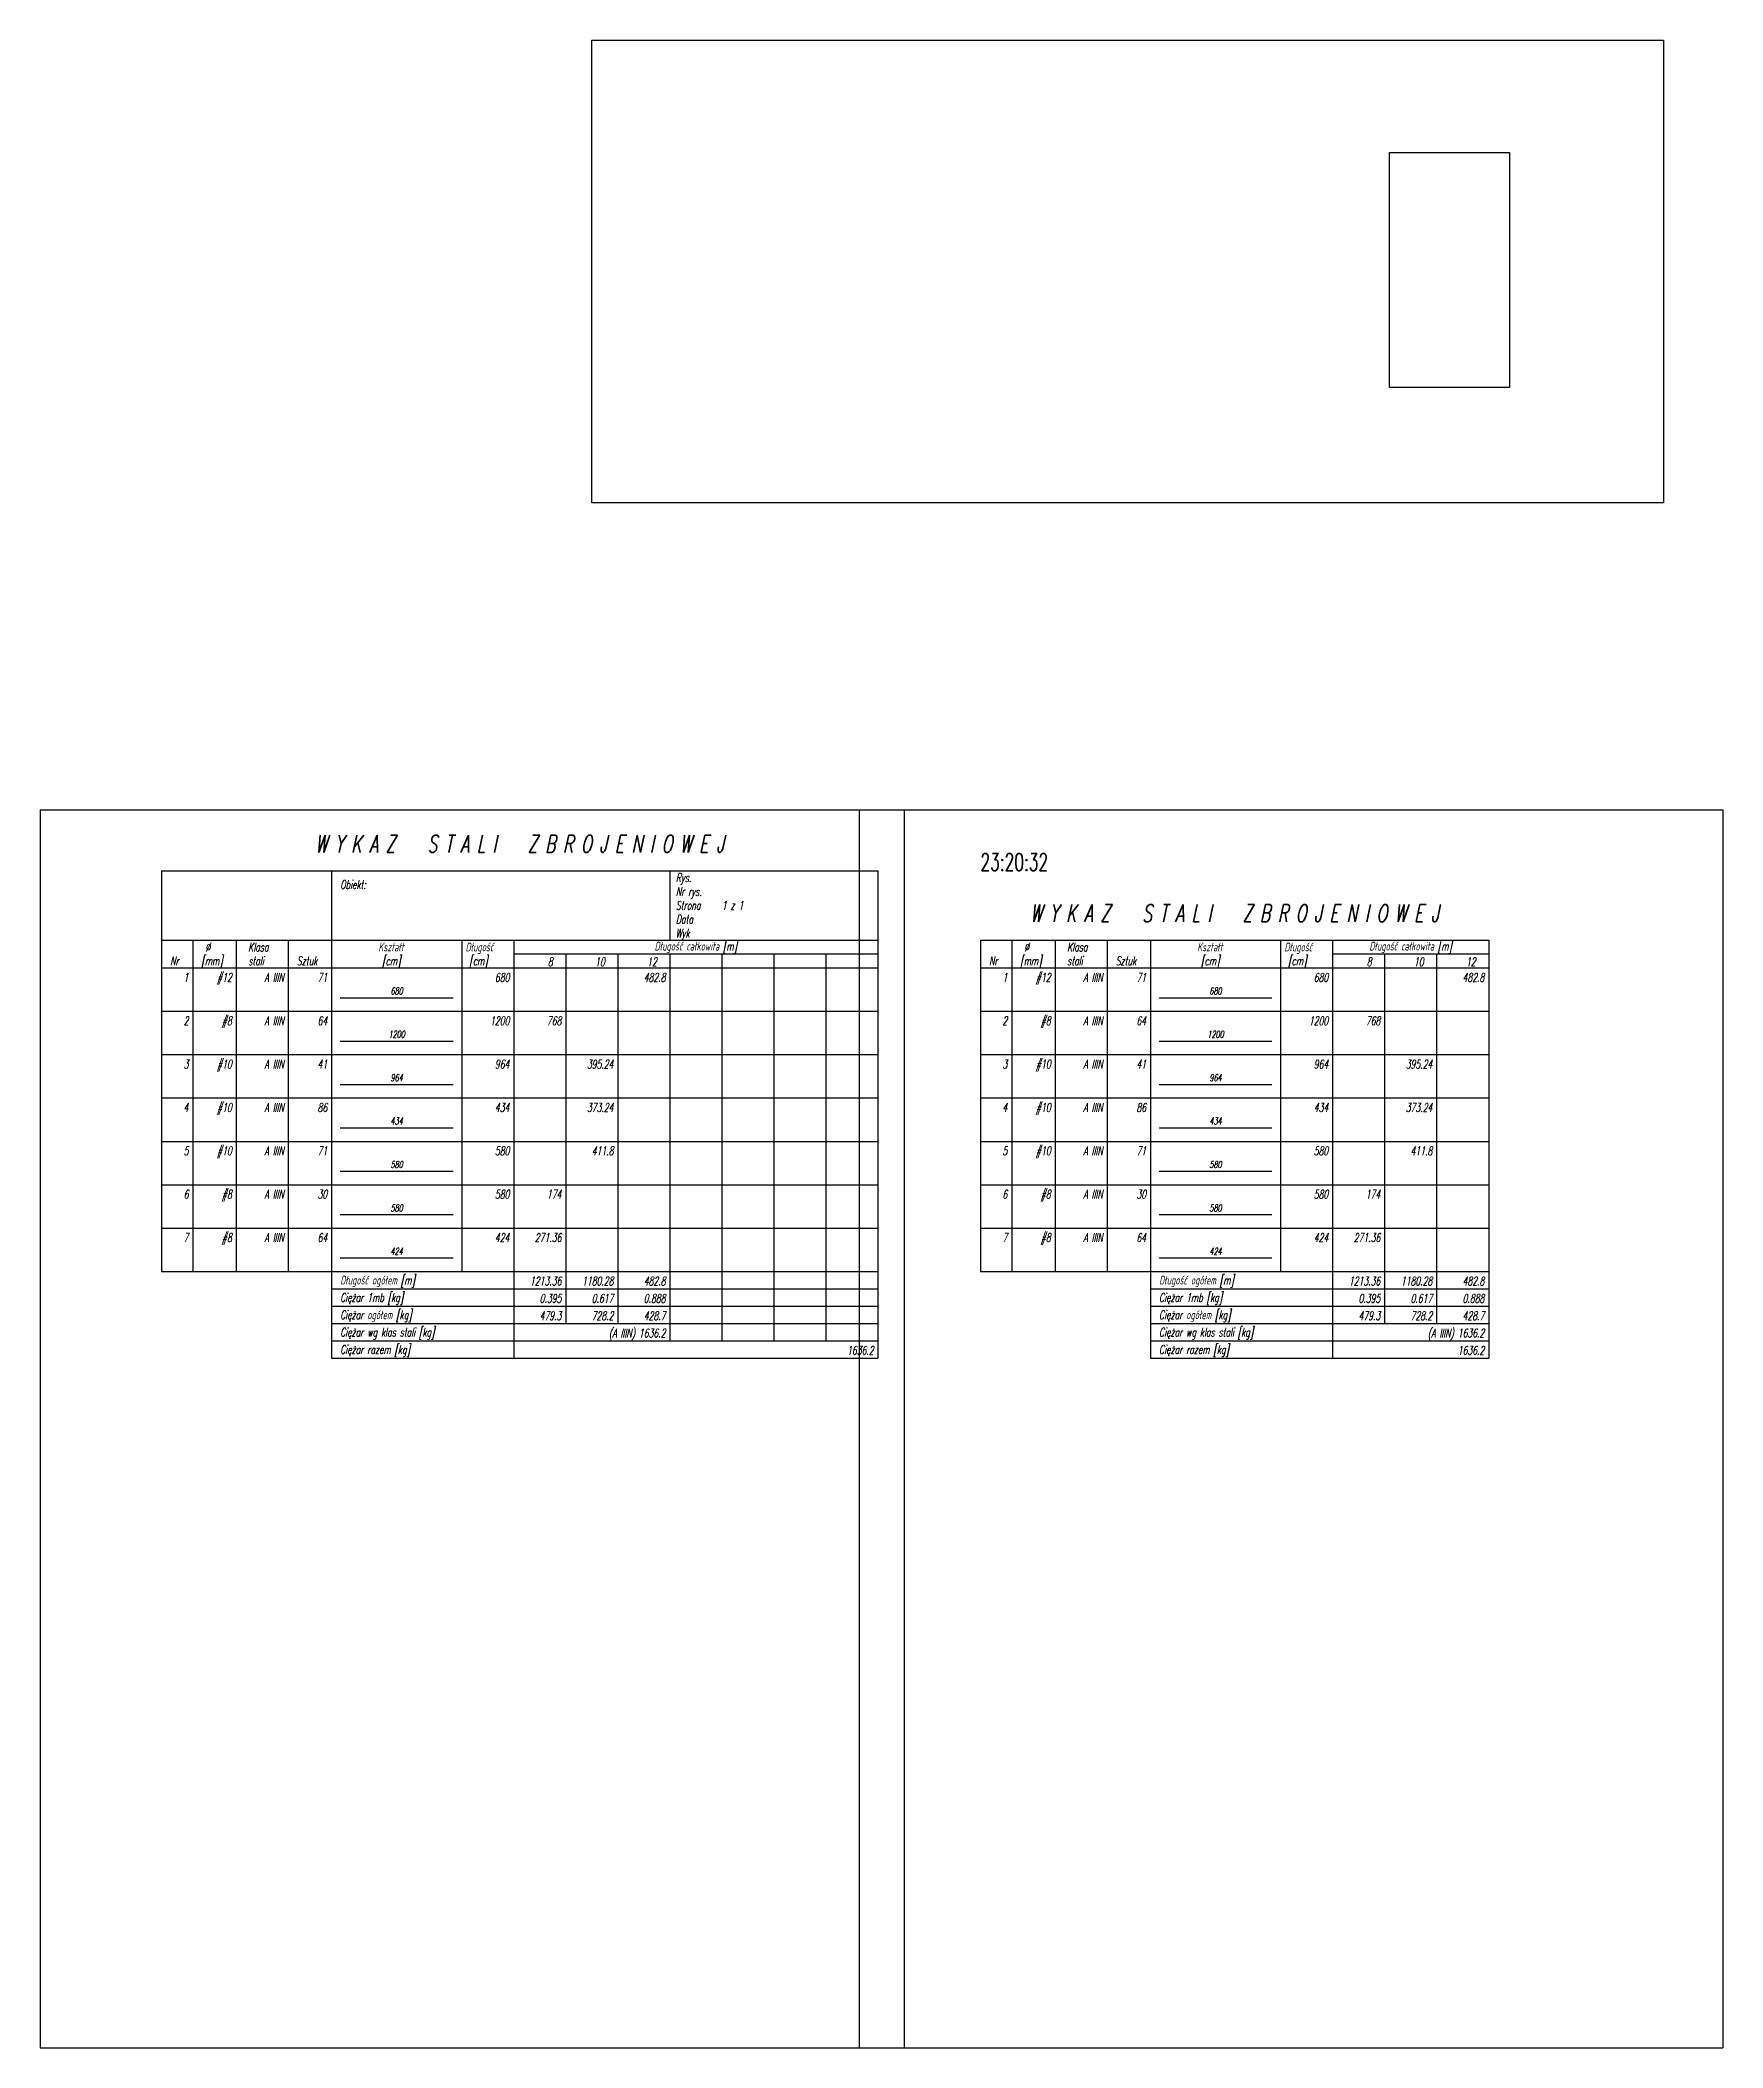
# Model space of a CAD drawing. Header units: millimetres. Extents: x 20746 to 38333, y -66591 to -55538.
# Drawn here: x 34452 to 38333, y -65174 to -60545 of the extents above; entities that cross this region are included whole.
import ezdxf
from ezdxf.enums import TextEntityAlignment as Align

# ---------------------------------------------------------------- set-up
doc = ezdxf.new("R2010")
doc.units = ezdxf.units.MM
doc.header["$LTSCALE"] = 50
doc.layers.add('__NIEDRUK__', color=54, linetype='Continuous', plot=False)
for name, color, linetype in [('K-HATCH', 8, 'Continuous'), ('K-PODKŁAD', 255, 'Continuous'), ('ZBROJA_ZESTAWIENIE', 62, 'Continuous'), ('ZBROJA_ZESTAWIENIE1', 252, 'Continuous'), ('ZBROJA_ZESTAWIENIE2', 30, 'Continuous'), ('ZBROJA_ZESTAWIENIE3', 141, 'Continuous'), ('ZBROJA_ZESTAWIENIE4', 210, 'Continuous')]:
    doc.layers.add(name, color=color, linetype=linetype)
doc.styles.add('STYL_ZBROJA', font='romanszb.shx', dxfattribs={"width": 0.65, "oblique": 12})
doc.styles.add('text 2mm', font='romans.shx', dxfattribs={"width": 0.65})
picture_1 = doc.add_image_def('image4.png', size_in_pixel=(1221, 527))

# ---------------------------------------------------------------- blocks, each defined once
blk = doc.blocks.new('_zestawienie')
at = {"layer": 'ZBROJA_ZESTAWIENIE'}
for p, q in [((0, 0), (1652, 0)), ((392, 0), (392, -160)), ((1172, 0), (1172, -160)), ((1652, 0), (1652, -160)), ((0, -160), (1652, -160)), ((0, -160), (0, -192)), ((72, -160), (72, -192)), ((172, -160), (172, -192)), ((292, -160), (292, -192)), ((392, -160), (392, -192)), ((692, -160), (692, -192)), ((812, -160), (812, -192)), ((1652, -160), (1652, -224)), ((0, -192), (0, -224)), ((0, -224), (1652, -224)), ((0, -224), (0, -324)), ((72, -192), (72, -224)), ((72, -224), (72, -324)), ((172, -192), (172, -224)), ((172, -224), (172, -324)), ((292, -192), (292, -224)), ((292, -224), (292, -324)), ((392, -192), (392, -224)), ((392, -224), (392, -324)), ((692, -192), (692, -224)), ((692, -224), (692, -324)), ((812, -192), (812, -224)), ((812, -224), (812, -324)), ((932, -192), (932, -224)), ((932, -224), (932, -324)), ((1052, -192), (1052, -224)), ((1052, -224), (1052, -324)), ((1172, -192), (1172, -224)), ((1172, -224), (1172, -324)), ((1292, -192), (1292, -224)), ((1292, -224), (1292, -324)), ((1412, -192), (1412, -224)), ((1412, -224), (1412, -324)), ((1532, -192), (1532, -224)), ((1532, -224), (1532, -324)), ((1652, -192), (1652, -224)), ((1652, -224), (1652, -324)), ((0, -324), (0, -424)), ((72, -324), (72, -424)), ((172, -324), (172, -424)), ((292, -324), (292, -424)), ((392, -324), (392, -424)), ((692, -324), (692, -424)), ((812, -324), (812, -424)), ((932, -324), (932, -424)), ((1052, -324), (1052, -424)), ((1172, -324), (1172, -424)), ((1292, -324), (1292, -424)), ((1412, -324), (1412, -424)), ((1532, -324), (1532, -424)), ((1652, -324), (1652, -424)), ((0, -424), (0, -524)), ((72, -424), (72, -524)), ((172, -424), (172, -524)), ((292, -424), (292, -524)), ((392, -424), (392, -524)), ((692, -424), (692, -524)), ((812, -424), (812, -524)), ((932, -424), (932, -524)), ((1052, -424), (1052, -524)), ((1172, -424), (1172, -524)), ((1292, -424), (1292, -524)), ((1412, -424), (1412, -524)), ((1532, -424), (1532, -524)), ((1652, -424), (1652, -524)), ((0, -524), (0, -624)), ((72, -524), (72, -624)), ((172, -524), (172, -624)), ((292, -524), (292, -624)), ((392, -524), (392, -624)), ((692, -524), (692, -624)), ((812, -524), (812, -624)), ((932, -524), (932, -624)), ((1052, -524), (1052, -624)), ((1172, -524), (1172, -624)), ((1292, -524), (1292, -624)), ((1412, -524), (1412, -624)), ((1532, -524), (1532, -624)), ((1652, -524), (1652, -624)), ((0, -624), (0, -724)), ((72, -624), (72, -724)), ((172, -624), (172, -724)), ((292, -624), (292, -724)), ((392, -624), (392, -724)), ((692, -624), (692, -724)), ((812, -624), (812, -724)), ((932, -624), (932, -724)), ((1052, -624), (1052, -724)), ((1172, -624), (1172, -724)), ((1292, -624), (1292, -724)), ((1412, -624), (1412, -724)), ((1532, -624), (1532, -724)), ((1652, -624), (1652, -724)), ((0, -724), (0, -824)), ((72, -724), (72, -824)), ((172, -724), (172, -824)), ((292, -724), (292, -824)), ((392, -724), (392, -824)), ((692, -724), (692, -824)), ((812, -724), (812, -824)), ((932, -724), (932, -824)), ((1052, -724), (1052, -824)), ((1172, -724), (1172, -824)), ((1292, -724), (1292, -824)), ((1412, -724), (1412, -824)), ((1532, -724), (1532, -824)), ((1652, -724), (1652, -824)), ((0, -824), (0, -924)), ((72, -824), (72, -924)), ((172, -824), (172, -924)), ((292, -824), (292, -924)), ((392, -824), (392, -924)), ((692, -824), (692, -924)), ((812, -824), (812, -924)), ((932, -824), (932, -924)), ((1052, -824), (1052, -924)), ((1172, -824), (1172, -924)), ((1292, -824), (1292, -924)), ((1412, -824), (1412, -924)), ((1532, -824), (1532, -924)), ((1652, -824), (1652, -924)), ((0, -924), (1652, -924)), ((392, -924), (392, -1124)), ((812, -924), (812, -1124)), ((932, -924), (932, -1044)), ((1052, -924), (1052, -1044)), ((1172, -924), (1172, -1044)), ((1292, -924), (1292, -1084)), ((1412, -924), (1412, -1084)), ((1532, -924), (1532, -1084)), ((1652, -924), (1652, -1084)), ((1652, -924), (1652, -1084)), ((1172, -1044), (1172, -1084)), ((1652, -1084), (1652, -1124)), ((392, -1124), (1652, -1124))]:
    blk.add_line(p, q, dxfattribs=at)
at = {"layer": 'ZBROJA_ZESTAWIENIE1'}
for p, q in [((-280, 140), (1712, 140)), ((-280, 140), (-280, -2714)), ((1712, 140), (1712, -2714)), ((812, -192), (1652, -192)), ((0, -324), (1652, -324)), ((0, -424), (1652, -424)), ((0, -524), (1652, -524)), ((0, -624), (1652, -624)), ((0, -724), (1652, -724)), ((0, -824), (1652, -824)), ((392, -964), (1652, -964)), ((392, -1004), (1652, -1004)), ((392, -1044), (1652, -1044)), ((392, -1084), (1652, -1084)), ((-280, -2714), (1712, -2714))]:
    blk.add_line(p, q, dxfattribs=at)
at = {"layer": 'ZBROJA_ZESTAWIENIE2'}
blk.add_line((0, 0), (0, -160), dxfattribs=at)
at = {"layer": 'ZBROJA_ZESTAWIENIE3'}
for points in [[(412, -292.8), (672, -292.8)], [(412, -392.8), (672, -392.8)], [(412, -492.8), (672, -492.8)], [(412, -592.8), (672, -592.8)], [(412, -692.8), (672, -692.8)], [(412, -792.8), (672, -792.8)], [(412, -892.8), (672, -892.8)]]:
    blk.add_lwpolyline(points, dxfattribs=at)
at = {"layer": 'ZBROJA_ZESTAWIENIE2', "style": 'STYL_ZBROJA', "oblique": 12, "width": 0.65}
for s, p in [('Obiekt:', (412, -48)), ('Rys. ', (1186, -32)), ('Nr rys. ', (1186, -64)), ('Strona ', (1186, -96)), ('1 z 1', (1292, -96)), ('Data ', (1186, -128)), ('Wyk ', (1186, -160)), (' %%c', (92, -192)), ('Klasa', (200, -192)), ('Kształt', (500, -192)), (' Długość', (692, -192)), ('Nr', (20, -224)), ('[mm]', (92, -224)), ('stali', (200, -224)), ('Sztuk', (312, -224)), (' [cm]', (500, -224)), ('  [cm]', (692, -224)), ('Długość ogółem [m]', (412, -960)), ('Ciężar 1mb [kg]', (412, -1000)), ('Ciężar ogółem [kg]', (412, -1040)), ('Ciężar wg klas stali [kg]', (412, -1080)), ('Ciężar razem [kg]', (412, -1120))]:
    blk.add_text(s, height=20, dxfattribs=at).set_placement(p, align=Align.BOTTOM_LEFT)
blk.add_text('Długość całkowita [m]', height=20, dxfattribs=at).set_placement((1232, -184), align=Align.CENTER)
for s, p in [('8', (902, -220)), ('10', (1022, -220)), ('12', (1142, -220)), ('1', (62, -256)), ('#12', (162, -256)), ('A IIIN', (282, -256)), ('71', (382, -256)), ('680', (802, -256)), ('482.8', (1162, -256)), ('2', (62, -356)), ('#8', (162, -356)), ('A IIIN', (282, -356)), ('64', (382, -356)), ('1200', (802, -356)), ('768', (922, -356)), ('3', (62, -456)), ('#10', (162, -456)), ('A IIIN', (282, -456)), ('41', (382, -456)), ('964', (802, -456)), ('395.24', (1042, -456)), ('4', (62, -556)), ('#10', (162, -556)), ('A IIIN', (282, -556)), ('86', (382, -556)), ('434', (802, -556)), ('373.24', (1042, -556)), ('5', (62, -656)), ('#10', (162, -656)), ('A IIIN', (282, -656)), ('71', (382, -656)), ('580', (802, -656)), ('411.8', (1042, -656)), ('6', (62, -756)), ('#8', (162, -756)), ('A IIIN', (282, -756)), ('30', (382, -756)), ('580', (802, -756)), ('174', (922, -756)), ('#8', (162, -856)), ('7', (62, -856)), ('A IIIN', (282, -856)), ('64', (382, -856)), ('424', (802, -856)), ('271.36', (922, -856)), ('1213.36', (922, -956)), ('1180.28', (1042, -956)), ('482.8', (1162, -956)), ('0.395', (922, -996)), ('479.3', (922, -1036)), ('0.617', (1042, -996)), ('728.2', (1042, -1036)), ('0.888', (1162, -996)), ('428.7', (1162, -1036)), ('(A IIIN) 1636.2', (1162, -1076)), ('1636.2', (1642, -1116))]:
    blk.add_text(s, height=20, dxfattribs=at).set_placement(p, align=Align.RIGHT)
for s, p in [('680', (542, -290.2)), ('1200', (542, -390.2)), ('964', (542, -490.2)), ('434', (542, -590.2)), ('580', (542, -690.2)), ('580', (542, -790.2)), ('424', (542, -890.2))]:
    blk.add_text(s, height=16, dxfattribs=at).set_placement(p, align=Align.BOTTOM_CENTER)
at = {"layer": 'ZBROJA_ZESTAWIENIE4', "style": 'STYL_ZBROJA', "oblique": 12, "width": 0.65}
blk.add_text('W Y K A Z   S T A L I   Z B R O J E N I O W E J', height=40, dxfattribs=at).set_placement((826, 42), align=Align.CENTER)
blk = doc.blocks.new('_zestawiejnieM')
at = {"layer": 'ZBROJA_ZESTAWIENIE'}
for p, q in [((0, -160), (1172, -160)), ((0, -160), (0, -192)), ((72, -160), (72, -192)), ((172, -160), (172, -192)), ((292, -160), (292, -192)), ((392, -160), (392, -192)), ((692, -160), (692, -192)), ((812, -160), (812, -192)), ((1172, -160), (1172, -224)), ((0, -192), (0, -224)), ((0, -224), (1172, -224)), ((0, -224), (0, -324)), ((72, -192), (72, -224)), ((72, -224), (72, -324)), ((172, -192), (172, -224)), ((172, -224), (172, -324)), ((292, -192), (292, -224)), ((292, -224), (292, -324)), ((392, -192), (392, -224)), ((392, -224), (392, -324)), ((692, -192), (692, -224)), ((692, -224), (692, -324)), ((812, -192), (812, -224)), ((812, -224), (812, -324)), ((932, -192), (932, -224)), ((932, -224), (932, -324)), ((1052, -192), (1052, -224)), ((1052, -224), (1052, -324)), ((1172, -192), (1172, -224)), ((1172, -192), (1172, -224)), ((1172, -224), (1172, -324)), ((1172, -224), (1172, -324)), ((0, -324), (0, -424)), ((72, -324), (72, -424)), ((172, -324), (172, -424)), ((292, -324), (292, -424)), ((392, -324), (392, -424)), ((692, -324), (692, -424)), ((812, -324), (812, -424)), ((932, -324), (932, -424)), ((1052, -324), (1052, -424)), ((1172, -324), (1172, -424)), ((1172, -324), (1172, -424)), ((0, -424), (0, -524)), ((72, -424), (72, -524)), ((172, -424), (172, -524)), ((292, -424), (292, -524)), ((392, -424), (392, -524)), ((692, -424), (692, -524)), ((812, -424), (812, -524)), ((932, -424), (932, -524)), ((1052, -424), (1052, -524)), ((1172, -424), (1172, -524)), ((1172, -424), (1172, -524)), ((0, -524), (0, -624)), ((72, -524), (72, -624)), ((172, -524), (172, -624)), ((292, -524), (292, -624)), ((392, -524), (392, -624)), ((692, -524), (692, -624)), ((812, -524), (812, -624)), ((932, -524), (932, -624)), ((1052, -524), (1052, -624)), ((1172, -524), (1172, -624)), ((1172, -524), (1172, -624)), ((0, -624), (0, -724)), ((72, -624), (72, -724)), ((172, -624), (172, -724)), ((292, -624), (292, -724)), ((392, -624), (392, -724)), ((692, -624), (692, -724)), ((812, -624), (812, -724)), ((932, -624), (932, -724)), ((1052, -624), (1052, -724)), ((1172, -624), (1172, -724)), ((1172, -624), (1172, -724)), ((0, -724), (0, -824)), ((72, -724), (72, -824)), ((172, -724), (172, -824)), ((292, -724), (292, -824)), ((392, -724), (392, -824)), ((692, -724), (692, -824)), ((812, -724), (812, -824)), ((932, -724), (932, -824)), ((1052, -724), (1052, -824)), ((1172, -724), (1172, -824)), ((1172, -724), (1172, -824)), ((0, -824), (0, -924)), ((72, -824), (72, -924)), ((172, -824), (172, -924)), ((292, -824), (292, -924)), ((392, -824), (392, -924)), ((692, -824), (692, -924)), ((812, -824), (812, -924)), ((932, -824), (932, -924)), ((1052, -824), (1052, -924)), ((1172, -824), (1172, -924)), ((1172, -824), (1172, -924)), ((0, -924), (1172, -924)), ((392, -924), (392, -1124)), ((812, -924), (812, -1124)), ((932, -924), (932, -1044)), ((1052, -924), (1052, -1044)), ((1172, -924), (1172, -1084)), ((1172, -924), (1172, -1044)), ((1172, -924), (1172, -1084)), ((1172, -1044), (1172, -1084)), ((1172, -1084), (1172, -1124)), ((392, -1124), (1172, -1124))]:
    blk.add_line(p, q, dxfattribs=at)
at = {"layer": 'ZBROJA_ZESTAWIENIE1'}
for p, q in [((812, -192), (1172, -192)), ((0, -324), (1172, -324)), ((0, -424), (1172, -424)), ((0, -524), (1172, -524)), ((0, -624), (1172, -624)), ((0, -724), (1172, -724)), ((0, -824), (1172, -824)), ((392, -964), (1172, -964)), ((392, -1004), (1172, -1004)), ((392, -1044), (1172, -1044)), ((392, -1084), (1172, -1084))]:
    blk.add_line(p, q, dxfattribs=at)
at = {"layer": 'ZBROJA_ZESTAWIENIE3'}
for points in [[(412, -292.8), (672, -292.8)], [(412, -392.8), (672, -392.8)], [(412, -492.8), (672, -492.8)], [(412, -592.8), (672, -592.8)], [(412, -692.8), (672, -692.8)], [(412, -792.8), (672, -792.8)], [(412, -892.8), (672, -892.8)]]:
    blk.add_lwpolyline(points, dxfattribs=at)
at = {"layer": '__NIEDRUK__', "style": 'text 2mm', "width": 0.65}
blk.add_text('23:20:32', height=40, dxfattribs=at).set_placement((0, 0))
at = {"layer": 'ZBROJA_ZESTAWIENIE2', "style": 'STYL_ZBROJA', "oblique": 12, "width": 0.65}
for s, p in [(' %%c', (92, -192)), ('Klasa', (200, -192)), ('Kształt', (500, -192)), (' Długość', (692, -192)), ('Nr', (20, -224)), ('[mm]', (92, -224)), ('stali', (200, -224)), ('Sztuk', (312, -224)), (' [cm]', (500, -224)), ('  [cm]', (692, -224)), ('Długość ogółem [m]', (412, -960)), ('Ciężar 1mb [kg]', (412, -1000)), ('Ciężar ogółem [kg]', (412, -1040)), ('Ciężar wg klas stali [kg]', (412, -1080)), ('Ciężar razem [kg]', (412, -1120))]:
    blk.add_text(s, height=20, dxfattribs=at).set_placement(p, align=Align.BOTTOM_LEFT)
blk.add_text('Długość całkowita [m]', height=20, dxfattribs=at).set_placement((992, -184), align=Align.CENTER)
for s, p in [('8', (902, -220)), ('10', (1022, -220)), ('12', (1142, -220)), ('1', (62, -256)), ('#12', (162, -256)), ('A IIIN', (282, -256)), ('71', (382, -256)), ('680', (802, -256)), ('482.8', (1162, -256)), ('2', (62, -356)), ('#8', (162, -356)), ('A IIIN', (282, -356)), ('64', (382, -356)), ('1200', (802, -356)), ('768', (922, -356)), ('3', (62, -456)), ('#10', (162, -456)), ('A IIIN', (282, -456)), ('41', (382, -456)), ('964', (802, -456)), ('395.24', (1042, -456)), ('4', (62, -556)), ('#10', (162, -556)), ('A IIIN', (282, -556)), ('86', (382, -556)), ('434', (802, -556)), ('373.24', (1042, -556)), ('5', (62, -656)), ('#10', (162, -656)), ('A IIIN', (282, -656)), ('71', (382, -656)), ('580', (802, -656)), ('411.8', (1042, -656)), ('6', (62, -756)), ('#8', (162, -756)), ('A IIIN', (282, -756)), ('30', (382, -756)), ('580', (802, -756)), ('174', (922, -756)), ('#8', (162, -856)), ('7', (62, -856)), ('A IIIN', (282, -856)), ('64', (382, -856)), ('424', (802, -856)), ('271.36', (922, -856)), ('1213.36', (922, -956)), ('1180.28', (1042, -956)), ('482.8', (1162, -956)), ('0.395', (922, -996)), ('479.3', (922, -1036)), ('0.617', (1042, -996)), ('728.2', (1042, -1036)), ('0.888', (1162, -996)), ('428.7', (1162, -1036)), ('(A IIIN) 1636.2', (1162, -1076)), ('1636.2', (1162, -1116))]:
    blk.add_text(s, height=20, dxfattribs=at).set_placement(p, align=Align.RIGHT)
for s, p in [('680', (542, -290.2)), ('1200', (542, -390.2)), ('964', (542, -490.2)), ('434', (542, -590.2)), ('580', (542, -690.2)), ('580', (542, -790.2)), ('424', (542, -890.2))]:
    blk.add_text(s, height=16, dxfattribs=at).set_placement(p, align=Align.BOTTOM_CENTER)
at = {"layer": 'ZBROJA_ZESTAWIENIE4', "style": 'STYL_ZBROJA', "oblique": 12, "width": 0.65}
blk.add_text('W Y K A Z   S T A L I   Z B R O J E N I O W E J', height=40, dxfattribs=at).set_placement((586, -118), align=Align.CENTER)

msp = doc.modelspace()

# ---------------------------------------------------------------- linework, layer by layer
at = {"layer": 'K-HATCH'}
msp.add_lwpolyline([(37563.6, -60804.5), (37840.6, -60804.5), (37840.6, -61346.5), (37563.6, -61346.5)], close=True, dxfattribs=at)
at = {"layer": 'ZBROJA_ZESTAWIENIE1'}
for p, q in [((36340.6, -62320.3), (38332.6, -62320.3)), ((36340.6, -62320.3), (36340.6, -65174.3)), ((36340.6, -62320.3), (38332.6, -62320.3)), ((36340.6, -62320.3), (36340.6, -65174.3)), ((36340.6, -62320.3), (38332.6, -62320.3)), ((36340.6, -62320.3), (36340.6, -65174.3)), ((36340.6, -62320.3), (38332.6, -62320.3)), ((36340.6, -62320.3), (36340.6, -65174.3)), ((38332.6, -62320.3), (38332.6, -65174.3)), ((38332.6, -62320.3), (38332.6, -65174.3)), ((38332.6, -62320.3), (38332.6, -65174.3)), ((38332.6, -62320.3), (38332.6, -65174.3)), ((36340.6, -65174.3), (38332.6, -65174.3)), ((36340.6, -65174.3), (38332.6, -65174.3)), ((36340.6, -65174.3), (38332.6, -65174.3)), ((36340.6, -65174.3), (38332.6, -65174.3))]:
    msp.add_line(p, q, dxfattribs=at)

# ---------------------------------------------------------------- block references
msp.add_blockref('_zestawiejnieM', (36620.6, -62460.3))
at = {"layer": 'ZBROJA_ZESTAWIENIE'}
msp.add_blockref('_zestawienie', (34732.3, -62460.3), dxfattribs=at)

# ---------------------------------------------------------------- pictures from other files: only their frames are drawn
at = {"layer": 'K-PODKŁAD'}
image = msp.add_image(picture_1, insert=(35724.8, -61611.8), size_in_units=(2470.7, 1066.4), rotation=0, dxfattribs=dict(at, fade=76))
image.dxf.flags = 7

doc.saveas('drawing.dxf')
